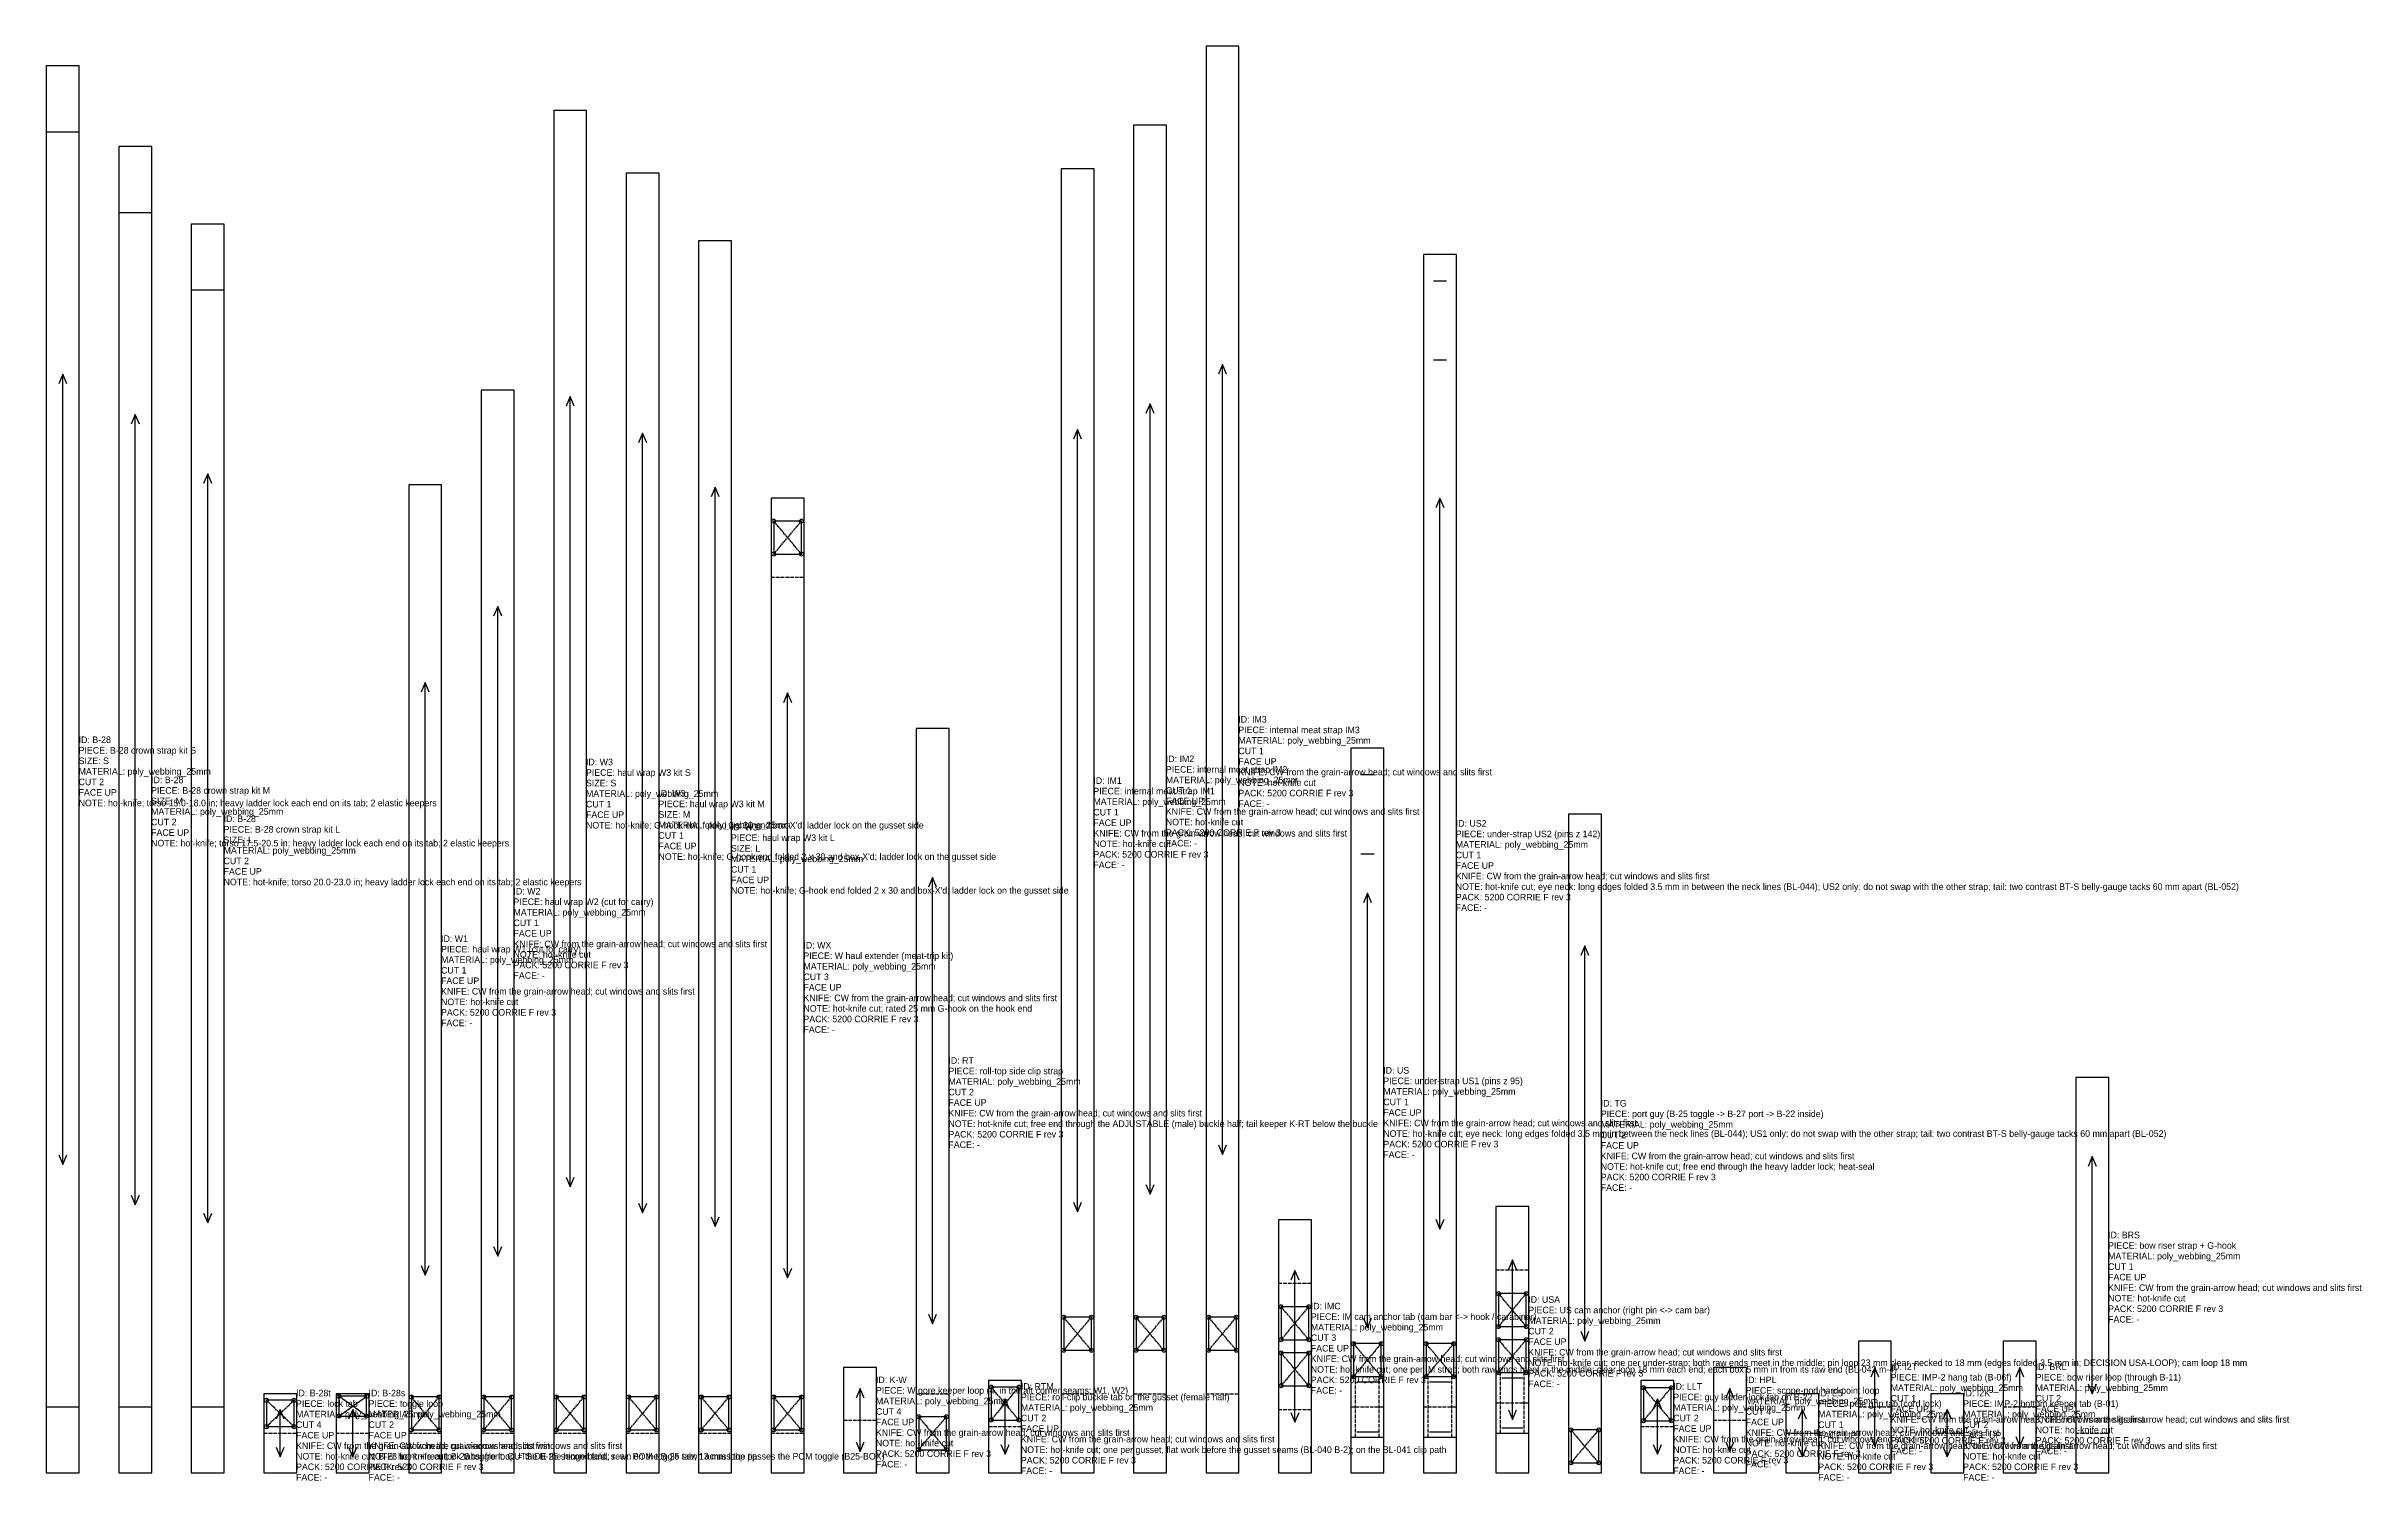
# Model space of a CAD drawing. Header units: millimetres. Extents: x 0 to 1757, y -6 to 1083.
import ezdxf

# ---------------------------------------------------------------- set-up
doc = ezdxf.new("R2010")
doc.units = ezdxf.units.MM
doc.linetypes.add('DASHDOT', pattern=[3.556, 2.54, -0.508, 0, -0.508])
doc.linetypes.add('DASHED', pattern=[1.524, 1.27, -0.254])
for name, color, linetype in [('CUT', 7, 'Continuous'), ('DRILL', 4, 'Continuous'), ('GRAIN', 5, 'Continuous'), ('INTERNAL', 6, 'Continuous'), ('SEW', 3, 'Continuous'), ('TEXT', 2, 'Continuous')]:
    doc.layers.add(name, color=color, linetype=linetype)

# ---------------------------------------------------------------- blocks, each defined once
blk = doc.blocks.new('B-28_S_0')
at = {"layer": 'CUT'}
blk.add_lwpolyline([(0, 0), (25, 0), (25, 1068.1), (0, 1068.1)], close=True, dxfattribs=at)
at = {"layer": 'GRAIN'}
for points in [[(15.6, 826.7), (12.5, 834), (9.4, 826.7)], [(12.5, 234), (12.5, 834)], [(9.4, 241.4), (12.5, 234), (15.6, 241.4)]]:
    blk.add_lwpolyline(points, dxfattribs=at)
at = {"layer": 'INTERNAL', "linetype": 'CONTINUOUS'}
for points in [[(0, 1018.1), (25, 1018.1)], [(0, 50), (25, 50)]]:
    blk.add_lwpolyline(points, dxfattribs=at)
at = {"layer": 'SEW', "linetype": 'DASHED'}
blk.add_lwpolyline([(0, 0), (25, 0), (25, 1068.1), (0, 1068.1)], close=True, dxfattribs=at)
at = {"layer": 'TEXT'}
for s, p in [('PIECE: B-28 crown strap kit S', (24.5, 546)), ('ID: B-28', (24.5, 554)), ('SIZE: S', (24.5, 538)), ('CUT 2', (24.5, 522)), ('MATERIAL: poly_webbing_25mm', (24.5, 530)), ('FACE UP', (24.5, 514)), ('NOTE: hot-knife; torso 15.0-18.0 in; heavy ladder lock each end on its tab; 2 elastic keepers', (24.5, 506))]:
    blk.add_text(s, height=5, dxfattribs=at).set_placement(p)
blk = doc.blocks.new('B-28_M_1')
at = {"layer": 'CUT'}
blk.add_lwpolyline([(0, 0), (25, 0), (25, 1006.9), (0, 1006.9)], close=True, dxfattribs=at)
at = {"layer": 'GRAIN'}
for points in [[(15.6, 796.1), (12.5, 803.5), (9.4, 796.1)], [(12.5, 203.4), (12.5, 803.5)], [(9.4, 210.8), (12.5, 203.4), (15.6, 210.8)]]:
    blk.add_lwpolyline(points, dxfattribs=at)
at = {"layer": 'INTERNAL', "linetype": 'CONTINUOUS'}
for points in [[(0, 956.9), (25, 956.9)], [(0, 50), (25, 50)]]:
    blk.add_lwpolyline(points, dxfattribs=at)
at = {"layer": 'SEW', "linetype": 'DASHED'}
blk.add_lwpolyline([(0, 0), (25, 0), (25, 1006.9), (0, 1006.9)], close=True, dxfattribs=at)
at = {"layer": 'TEXT'}
for s, p in [('ID: B-28', (24.5, 523.5)), ('SIZE: M', (24.5, 507.5)), ('PIECE: B-28 crown strap kit M', (24.5, 515.5)), ('CUT 2', (24.5, 491.5)), ('MATERIAL: poly_webbing_25mm', (24.5, 499.5)), ('FACE UP', (24.5, 483.5)), ('NOTE: hot-knife; torso 17.5-20.5 in; heavy ladder lock each end on its tab; 2 elastic keepers', (24.5, 475.5))]:
    blk.add_text(s, height=5, dxfattribs=at).set_placement(p)
blk = doc.blocks.new('B-28_L_2')
at = {"layer": 'CUT'}
blk.add_lwpolyline([(0, 0), (25, 0), (25, 948), (0, 948)], close=True, dxfattribs=at)
at = {"layer": 'GRAIN'}
for points in [[(15.6, 751), (12.5, 758.4), (9.4, 751)], [(12.5, 189.6), (12.5, 758.4)], [(9.4, 197), (12.5, 189.6), (15.6, 197)]]:
    blk.add_lwpolyline(points, dxfattribs=at)
at = {"layer": 'INTERNAL', "linetype": 'CONTINUOUS'}
for points in [[(0, 898), (25, 898)], [(0, 50), (25, 50)]]:
    blk.add_lwpolyline(points, dxfattribs=at)
at = {"layer": 'SEW', "linetype": 'DASHED'}
blk.add_lwpolyline([(0, 0), (25, 0), (25, 948), (0, 948)], close=True, dxfattribs=at)
at = {"layer": 'TEXT'}
for s, p in [('ID: B-28', (24.5, 494)), ('SIZE: L', (24.5, 478)), ('PIECE: B-28 crown strap kit L', (24.5, 486)), ('MATERIAL: poly_webbing_25mm', (24.5, 470)), ('CUT 2', (24.5, 462)), ('FACE UP', (24.5, 454)), ('NOTE: hot-knife; torso 20.0-23.0 in; heavy ladder lock each end on its tab; 2 elastic keepers', (24.5, 446))]:
    blk.add_text(s, height=5, dxfattribs=at).set_placement(p)
blk = doc.blocks.new('B-28t_3')
at = {"layer": 'CUT'}
blk.add_lwpolyline([(0, 0), (25, 0), (25, 60), (0, 60)], close=True, dxfattribs=at)
at = {"layer": 'DRILL'}
for centre in [(2, 55), (23, 55), (2, 35), (23, 35)]:
    blk.add_circle(centre, 1.5, dxfattribs=at)
for p in [(2, 55), (23, 55), (2, 35), (23, 35)]:
    blk.add_point(p, dxfattribs=at)
at = {"layer": 'GRAIN'}
for points in [[(15.6, 40.6), (12.5, 48), (9.4, 40.6)], [(12.5, 12), (12.5, 48)], [(9.4, 19.4), (12.5, 12), (15.6, 19.4)]]:
    blk.add_lwpolyline(points, dxfattribs=at)
at = {"layer": 'INTERNAL', "linetype": 'DASHDOT'}
blk.add_lwpolyline([(0, 30), (25, 30)], dxfattribs=at)
at = {"layer": 'SEW', "linetype": 'DASHED'}
for points in [[(0, 0), (25, 0), (25, 60), (0, 60)], [(2, 35), (23, 35), (23, 55), (2, 55)]]:
    blk.add_lwpolyline(points, close=True, dxfattribs=at)
for points in [[(2, 35), (23, 55)], [(23, 35), (2, 55)]]:
    blk.add_lwpolyline(points, dxfattribs=at)
at = {"layer": 'TEXT'}
for s, p in [('PIECE: lock tab', (24.5, 50)), ('ID: B-28t', (24.5, 58)), ('CUT 4', (24.5, 34)), ('MATERIAL: poly_webbing_25mm', (24.5, 42)), ('FACE UP', (24.5, 26)), ('KNIFE: CW from the grain-arrow head; cut windows and slits first', (24.5, 18)), ('NOTE: hot-knife cut; B-28 front + rear lock tabs; front: OUTSIDE the hinge band; rear: POM toggle sewn across the tip', (24.5, 10)), ('PACK: 5200 CORRIE F rev 3', (24.5, 2)), ('FACE: -', (24.5, -6))]:
    blk.add_text(s, height=5, dxfattribs=at).set_placement(p)
blk = doc.blocks.new('B-28s_4')
at = {"layer": 'CUT'}
blk.add_lwpolyline([(0, 0), (25, 0), (25, 60), (0, 60)], close=True, dxfattribs=at)
at = {"layer": 'DRILL'}
for centre in [(2, 58), (23, 58), (2, 43), (23, 43)]:
    blk.add_circle(centre, 1.5, dxfattribs=at)
for p in [(2, 58), (23, 58), (2, 43), (23, 43)]:
    blk.add_point(p, dxfattribs=at)
at = {"layer": 'GRAIN'}
for points in [[(15.6, 40.6), (12.5, 48), (9.4, 40.6)], [(12.5, 12), (12.5, 48)], [(9.4, 19.4), (12.5, 12), (15.6, 19.4)]]:
    blk.add_lwpolyline(points, dxfattribs=at)
at = {"layer": 'INTERNAL', "linetype": 'DASHDOT'}
blk.add_lwpolyline([(0, 30), (25, 30)], dxfattribs=at)
at = {"layer": 'SEW', "linetype": 'DASHED'}
for points in [[(0, 0), (25, 0), (25, 60), (0, 60)], [(2, 43), (23, 43), (23, 58), (2, 58)]]:
    blk.add_lwpolyline(points, close=True, dxfattribs=at)
for points in [[(2, 43), (23, 58)], [(23, 43), (2, 58)]]:
    blk.add_lwpolyline(points, dxfattribs=at)
at = {"layer": 'TEXT'}
for s, p in [('PIECE: toggle loop', (24.5, 50)), ('ID: B-28s', (24.5, 58)), ('CUT 2', (24.5, 34)), ('MATERIAL: poly_webbing_25mm', (24.5, 42)), ('FACE UP', (24.5, 26)), ('KNIFE: CW from the grain-arrow head; cut windows and slits first', (24.5, 18)), ('NOTE: hot-knife cut; B-28 toggle loop = the B-25 second fold, sewn on the B-25 tab; 13 mm loop passes the POM toggle (B25-BOX)', (24.5, 10)), ('PACK: 5200 CORRIE F rev 3', (24.5, 2)), ('FACE: -', (24.5, -6))]:
    blk.add_text(s, height=5, dxfattribs=at).set_placement(p)
blk = doc.blocks.new('W1_5')
at = {"layer": 'CUT'}
blk.add_lwpolyline([(0, 0), (25, 0), (25, 750), (0, 750)], close=True, dxfattribs=at)
at = {"layer": 'DRILL'}
for centre in [(2, 57.5), (23, 57.5), (2, 32.5), (23, 32.5)]:
    blk.add_circle(centre, 1.5, dxfattribs=at)
for p in [(2, 57.5), (23, 57.5), (2, 32.5), (23, 32.5)]:
    blk.add_point(p, dxfattribs=at)
at = {"layer": 'GRAIN'}
for points in [[(15.6, 592.6), (12.5, 600), (9.4, 592.6)], [(12.5, 150), (12.5, 600)], [(9.4, 157.4), (12.5, 150), (15.6, 157.4)]]:
    blk.add_lwpolyline(points, dxfattribs=at)
at = {"layer": 'INTERNAL', "linetype": 'DASHDOT'}
blk.add_lwpolyline([(0, 30), (25, 30)], dxfattribs=at)
at = {"layer": 'SEW', "linetype": 'DASHED'}
for points in [[(0, 0), (25, 0), (25, 750), (0, 750)], [(2, 32.5), (23, 32.5), (23, 57.5), (2, 57.5)]]:
    blk.add_lwpolyline(points, close=True, dxfattribs=at)
for points in [[(2, 32.5), (23, 57.5)], [(23, 32.5), (2, 57.5)]]:
    blk.add_lwpolyline(points, dxfattribs=at)
at = {"layer": 'TEXT'}
for s, p in [('ID: W1', (24.5, 403)), ('PIECE: haul wrap W1 (cut for carry)', (24.5, 395)), ('MATERIAL: poly_webbing_25mm', (24.5, 387)), ('CUT 1', (24.5, 379)), ('FACE UP', (24.5, 371)), ('KNIFE: CW from the grain-arrow head; cut windows and slits first', (24.5, 363)), ('NOTE: hot-knife cut', (24.5, 355)), ('PACK: 5200 CORRIE F rev 3', (24.5, 347)), ('FACE: -', (24.5, 339))]:
    blk.add_text(s, height=5, dxfattribs=at).set_placement(p)
blk = doc.blocks.new('W2_6')
at = {"layer": 'CUT'}
blk.add_lwpolyline([(0, 0), (25, 0), (25, 822), (0, 822)], close=True, dxfattribs=at)
at = {"layer": 'DRILL'}
for centre in [(2, 57.5), (23, 57.5), (2, 32.5), (23, 32.5)]:
    blk.add_circle(centre, 1.5, dxfattribs=at)
for p in [(2, 57.5), (23, 57.5), (2, 32.5), (23, 32.5)]:
    blk.add_point(p, dxfattribs=at)
at = {"layer": 'GRAIN'}
for points in [[(15.6, 650.2), (12.5, 657.6), (9.4, 650.2)], [(12.5, 164.4), (12.5, 657.6)], [(9.4, 171.8), (12.5, 164.4), (15.6, 171.8)]]:
    blk.add_lwpolyline(points, dxfattribs=at)
at = {"layer": 'INTERNAL', "linetype": 'DASHDOT'}
blk.add_lwpolyline([(0, 30), (25, 30)], dxfattribs=at)
at = {"layer": 'SEW', "linetype": 'DASHED'}
for points in [[(0, 0), (25, 0), (25, 822), (0, 822)], [(2, 32.5), (23, 32.5), (23, 57.5), (2, 57.5)]]:
    blk.add_lwpolyline(points, close=True, dxfattribs=at)
for points in [[(2, 32.5), (23, 57.5)], [(23, 32.5), (2, 57.5)]]:
    blk.add_lwpolyline(points, dxfattribs=at)
at = {"layer": 'TEXT'}
for s, p in [('ID: W2', (24.5, 439)), ('PIECE: haul wrap W2 (cut for carry)', (24.5, 431)), ('MATERIAL: poly_webbing_25mm', (24.5, 423)), ('CUT 1', (24.5, 415)), ('FACE UP', (24.5, 407)), ('KNIFE: CW from the grain-arrow head; cut windows and slits first', (24.5, 399)), ('NOTE: hot-knife cut', (24.5, 391)), ('PACK: 5200 CORRIE F rev 3', (24.5, 383)), ('FACE: -', (24.5, 375))]:
    blk.add_text(s, height=5, dxfattribs=at).set_placement(p)
blk = doc.blocks.new('W3_S_7')
at = {"layer": 'CUT'}
blk.add_lwpolyline([(0, 0), (25, 0), (25, 1034.2), (0, 1034.2)], close=True, dxfattribs=at)
at = {"layer": 'DRILL'}
for centre in [(2, 57.5), (23, 57.5), (2, 32.5), (23, 32.5)]:
    blk.add_circle(centre, 1.5, dxfattribs=at)
for p in [(2, 57.5), (23, 57.5), (2, 32.5), (23, 32.5)]:
    blk.add_point(p, dxfattribs=at)
at = {"layer": 'GRAIN'}
for points in [[(15.6, 809.7), (12.5, 817.1), (9.4, 809.7)], [(12.5, 217.1), (12.5, 817.1)], [(9.4, 224.5), (12.5, 217.1), (15.6, 224.5)]]:
    blk.add_lwpolyline(points, dxfattribs=at)
at = {"layer": 'INTERNAL', "linetype": 'DASHDOT'}
blk.add_lwpolyline([(0, 30), (25, 30)], dxfattribs=at)
at = {"layer": 'SEW', "linetype": 'DASHED'}
for points in [[(0, 0), (25, 0), (25, 1034.2), (0, 1034.2)], [(2, 32.5), (23, 32.5), (23, 57.5), (2, 57.5)]]:
    blk.add_lwpolyline(points, close=True, dxfattribs=at)
for points in [[(2, 32.5), (23, 57.5)], [(23, 32.5), (2, 57.5)]]:
    blk.add_lwpolyline(points, dxfattribs=at)
at = {"layer": 'TEXT'}
for s, p in [('PIECE: haul wrap W3 kit S', (24.5, 529.1)), ('ID: W3', (24.5, 537.1)), ('SIZE: S', (24.5, 521.1)), ('CUT 1', (24.5, 505.1)), ('MATERIAL: poly_webbing_25mm', (24.5, 513.1)), ('FACE UP', (24.5, 497.1)), ("NOTE: hot-knife; G-hook end folded 2 x 30 and box-X'd; ladder lock on the gusset side", (24.5, 489.1))]:
    blk.add_text(s, height=5, dxfattribs=at).set_placement(p)
blk = doc.blocks.new('W3_M_8')
at = {"layer": 'CUT'}
blk.add_lwpolyline([(0, 0), (25, 0), (25, 986.6), (0, 986.6)], close=True, dxfattribs=at)
at = {"layer": 'DRILL'}
for centre in [(2, 57.5), (23, 57.5), (2, 32.5), (23, 32.5)]:
    blk.add_circle(centre, 1.5, dxfattribs=at)
for p in [(2, 57.5), (23, 57.5), (2, 32.5), (23, 32.5)]:
    blk.add_point(p, dxfattribs=at)
at = {"layer": 'GRAIN'}
for points in [[(15.6, 781.9), (12.5, 789.3), (9.4, 781.9)], [(12.5, 197.3), (12.5, 789.3)], [(9.4, 204.7), (12.5, 197.3), (15.6, 204.7)]]:
    blk.add_lwpolyline(points, dxfattribs=at)
at = {"layer": 'INTERNAL', "linetype": 'DASHDOT'}
blk.add_lwpolyline([(0, 30), (25, 30)], dxfattribs=at)
at = {"layer": 'SEW', "linetype": 'DASHED'}
for points in [[(0, 0), (25, 0), (25, 986.6), (0, 986.6)], [(2, 32.5), (23, 32.5), (23, 57.5), (2, 57.5)]]:
    blk.add_lwpolyline(points, close=True, dxfattribs=at)
for points in [[(2, 32.5), (23, 57.5)], [(23, 32.5), (2, 57.5)]]:
    blk.add_lwpolyline(points, dxfattribs=at)
at = {"layer": 'TEXT'}
for s, p in [('PIECE: haul wrap W3 kit M', (24.5, 505.3)), ('ID: W3', (24.5, 513.3)), ('SIZE: M', (24.5, 497.3)), ('MATERIAL: poly_webbing_25mm', (24.5, 489.3)), ('CUT 1', (24.5, 481.3)), ('FACE UP', (24.5, 473.3)), ("NOTE: hot-knife; G-hook end folded 2 x 30 and box-X'd; ladder lock on the gusset side", (24.5, 465.3))]:
    blk.add_text(s, height=5, dxfattribs=at).set_placement(p)
blk = doc.blocks.new('W3_L_9')
at = {"layer": 'CUT'}
blk.add_lwpolyline([(0, 0), (25, 0), (25, 935.2), (0, 935.2)], close=True, dxfattribs=at)
at = {"layer": 'DRILL'}
for centre in [(2, 57.5), (23, 57.5), (2, 32.5), (23, 32.5)]:
    blk.add_circle(centre, 1.5, dxfattribs=at)
for p in [(2, 57.5), (23, 57.5), (2, 32.5), (23, 32.5)]:
    blk.add_point(p, dxfattribs=at)
at = {"layer": 'GRAIN'}
for points in [[(15.6, 740.8), (12.5, 748.2), (9.4, 740.8)], [(12.5, 187), (12.5, 748.2)], [(9.4, 194.4), (12.5, 187), (15.6, 194.4)]]:
    blk.add_lwpolyline(points, dxfattribs=at)
at = {"layer": 'INTERNAL', "linetype": 'DASHDOT'}
blk.add_lwpolyline([(0, 30), (25, 30)], dxfattribs=at)
at = {"layer": 'SEW', "linetype": 'DASHED'}
for points in [[(0, 0), (25, 0), (25, 935.2), (0, 935.2)], [(2, 32.5), (23, 32.5), (23, 57.5), (2, 57.5)]]:
    blk.add_lwpolyline(points, close=True, dxfattribs=at)
for points in [[(2, 32.5), (23, 57.5)], [(23, 32.5), (2, 57.5)]]:
    blk.add_lwpolyline(points, dxfattribs=at)
at = {"layer": 'TEXT'}
for s, p in [('ID: W3', (24.5, 487.6)), ('SIZE: L', (24.5, 471.6)), ('PIECE: haul wrap W3 kit L', (24.5, 479.6)), ('CUT 1', (24.5, 455.6)), ('MATERIAL: poly_webbing_25mm', (24.5, 463.6)), ('FACE UP', (24.5, 447.6)), ("NOTE: hot-knife; G-hook end folded 2 x 30 and box-X'd; ladder lock on the gusset side", (24.5, 439.6))]:
    blk.add_text(s, height=5, dxfattribs=at).set_placement(p)
blk = doc.blocks.new('WX_10')
at = {"layer": 'CUT'}
blk.add_lwpolyline([(0, 0), (25, 0), (25, 740), (0, 740)], close=True, dxfattribs=at)
at = {"layer": 'DRILL'}
for centre in [(2, 722.5), (23, 722.5), (2, 697.5), (23, 697.5), (2, 57.5), (23, 57.5), (2, 32.5), (23, 32.5)]:
    blk.add_circle(centre, 1.5, dxfattribs=at)
for p in [(2, 722.5), (23, 722.5), (2, 697.5), (23, 697.5), (2, 57.5), (23, 57.5), (2, 32.5), (23, 32.5)]:
    blk.add_point(p, dxfattribs=at)
at = {"layer": 'GRAIN'}
for points in [[(15.6, 584.6), (12.5, 592), (9.4, 584.6)], [(12.5, 148), (12.5, 592)], [(9.4, 155.4), (12.5, 148), (15.6, 155.4)]]:
    blk.add_lwpolyline(points, dxfattribs=at)
at = {"layer": 'INTERNAL', "linetype": 'DASHDOT'}
for points in [[(0, 680), (25, 680)], [(0, 30), (25, 30)]]:
    blk.add_lwpolyline(points, dxfattribs=at)
at = {"layer": 'SEW', "linetype": 'DASHED'}
for points in [[(0, 0), (25, 0), (25, 740), (0, 740)], [(2, 697.5), (23, 697.5), (23, 722.5), (2, 722.5)], [(2, 32.5), (23, 32.5), (23, 57.5), (2, 57.5)]]:
    blk.add_lwpolyline(points, close=True, dxfattribs=at)
for points in [[(2, 697.5), (23, 722.5)], [(23, 697.5), (2, 722.5)], [(2, 32.5), (23, 57.5)], [(23, 32.5), (2, 57.5)]]:
    blk.add_lwpolyline(points, dxfattribs=at)
at = {"layer": 'TEXT'}
for s, p in [('PIECE: W haul extender (meat-trip kit)', (24.5, 390)), ('MATERIAL: poly_webbing_25mm', (24.5, 382)), ('ID: WX', (24.5, 398)), ('CUT 3', (24.5, 374)), ('FACE UP', (24.5, 366)), ('KNIFE: CW from the grain-arrow head; cut windows and slits first', (24.5, 358)), ('NOTE: hot-knife cut; rated 25 mm G-hook on the hook end', (24.5, 350)), ('PACK: 5200 CORRIE F rev 3', (24.5, 342)), ('FACE: -', (24.5, 334))]:
    blk.add_text(s, height=5, dxfattribs=at).set_placement(p)
blk = doc.blocks.new('K-W_11')
at = {"layer": 'CUT'}
blk.add_lwpolyline([(0, 0), (25, 0), (25, 80), (0, 80)], close=True, dxfattribs=at)
at = {"layer": 'GRAIN'}
for points in [[(15.6, 56.6), (12.5, 64), (9.4, 56.6)], [(12.5, 16), (12.5, 64)], [(9.4, 23.4), (12.5, 16), (15.6, 23.4)]]:
    blk.add_lwpolyline(points, dxfattribs=at)
at = {"layer": 'INTERNAL', "linetype": 'DASHDOT'}
blk.add_lwpolyline([(0, 40), (25, 40)], dxfattribs=at)
at = {"layer": 'SEW', "linetype": 'DASHED'}
blk.add_lwpolyline([(0, 0), (25, 0), (25, 80), (0, 80)], close=True, dxfattribs=at)
at = {"layer": 'TEXT'}
for s, p in [('ID: K-W', (24.5, 68)), ('PIECE: W gore keeper loop (4, in the aft corner seams: W1, W2)', (24.5, 60)), ('MATERIAL: poly_webbing_25mm', (24.5, 52)), ('CUT 4', (24.5, 44)), ('FACE UP', (24.5, 36)), ('KNIFE: CW from the grain-arrow head; cut windows and slits first', (24.5, 28)), ('NOTE: hot-knife cut', (24.5, 20)), ('PACK: 5200 CORRIE F rev 3', (24.5, 12)), ('FACE: -', (24.5, 4))]:
    blk.add_text(s, height=5, dxfattribs=at).set_placement(p)
blk = doc.blocks.new('RT_12')
at = {"layer": 'CUT'}
blk.add_lwpolyline([(0, 0), (25, 0), (25, 565), (0, 565)], close=True, dxfattribs=at)
at = {"layer": 'DRILL'}
for centre in [(2, 42.5), (23, 42.5), (2, 17.5), (23, 17.5)]:
    blk.add_circle(centre, 1.5, dxfattribs=at)
for p in [(2, 42.5), (23, 42.5), (2, 17.5), (23, 17.5)]:
    blk.add_point(p, dxfattribs=at)
at = {"layer": 'GRAIN'}
for points in [[(15.6, 444.6), (12.5, 452), (9.4, 444.6)], [(12.5, 113), (12.5, 452)], [(9.4, 120.4), (12.5, 113), (15.6, 120.4)]]:
    blk.add_lwpolyline(points, dxfattribs=at)
at = {"layer": 'INTERNAL', "linetype": 'DASHDOT'}
blk.add_lwpolyline([(0, 60), (25, 60)], dxfattribs=at)
at = {"layer": 'SEW', "linetype": 'DASHED'}
for points in [[(0, 0), (25, 0), (25, 565), (0, 565)], [(2, 17.5), (23, 17.5), (23, 42.5), (2, 42.5)]]:
    blk.add_lwpolyline(points, close=True, dxfattribs=at)
for points in [[(2, 17.5), (23, 42.5)], [(23, 17.5), (2, 42.5)]]:
    blk.add_lwpolyline(points, dxfattribs=at)
at = {"layer": 'TEXT'}
for s, p in [('PIECE: roll-top side clip strap', (24.5, 302.5)), ('MATERIAL: poly_webbing_25mm', (24.5, 294.5)), ('ID: RT', (24.5, 310.5)), ('CUT 2', (24.5, 286.5)), ('FACE UP', (24.5, 278.5)), ('KNIFE: CW from the grain-arrow head; cut windows and slits first', (24.5, 270.5)), ('NOTE: hot-knife cut; free end through the ADJUSTABLE (male) buckle half; tail keeper K-RT below the buckle', (24.5, 262.5)), ('PACK: 5200 CORRIE F rev 3', (24.5, 254.5)), ('FACE: -', (24.5, 246.5))]:
    blk.add_text(s, height=5, dxfattribs=at).set_placement(p)
blk = doc.blocks.new('RTM_13')
at = {"layer": 'CUT'}
blk.add_lwpolyline([(0, 0), (25, 0), (25, 70), (0, 70)], close=True, dxfattribs=at)
at = {"layer": 'DRILL'}
for centre in [(2, 65), (23, 65), (2, 40), (23, 40)]:
    blk.add_circle(centre, 1.5, dxfattribs=at)
for p in [(2, 65), (23, 65), (2, 40), (23, 40)]:
    blk.add_point(p, dxfattribs=at)
at = {"layer": 'GRAIN'}
for points in [[(15.6, 48.6), (12.5, 56), (9.4, 48.6)], [(12.5, 14), (12.5, 56)], [(9.4, 21.4), (12.5, 14), (15.6, 21.4)]]:
    blk.add_lwpolyline(points, dxfattribs=at)
at = {"layer": 'INTERNAL', "linetype": 'DASHDOT'}
blk.add_lwpolyline([(0, 35), (25, 35)], dxfattribs=at)
at = {"layer": 'SEW', "linetype": 'DASHED'}
for points in [[(0, 0), (25, 0), (25, 70), (0, 70)], [(2, 40), (23, 40), (23, 65), (2, 65)]]:
    blk.add_lwpolyline(points, close=True, dxfattribs=at)
for points in [[(2, 40), (23, 65)], [(23, 40), (2, 65)]]:
    blk.add_lwpolyline(points, dxfattribs=at)
at = {"layer": 'TEXT'}
for s, p in [('PIECE: roll-clip buckle tab on the gusset (female half)', (24.5, 55)), ('ID: RTM', (24.5, 63)), ('CUT 2', (24.5, 39)), ('MATERIAL: poly_webbing_25mm', (24.5, 47)), ('FACE UP', (24.5, 31)), ('KNIFE: CW from the grain-arrow head; cut windows and slits first', (24.5, 23)), ('NOTE: hot-knife cut; one per gusset, flat work before the gusset seams (BL-040 B-2); on the BL-041 clip path', (24.5, 15)), ('PACK: 5200 CORRIE F rev 3', (24.5, 7)), ('FACE: -', (24.5, -1))]:
    blk.add_text(s, height=5, dxfattribs=at).set_placement(p)
blk = doc.blocks.new('IM1_14')
at = {"layer": 'CUT'}
blk.add_lwpolyline([(0, 0), (25, 0), (25, 990), (0, 990)], close=True, dxfattribs=at)
at = {"layer": 'DRILL'}
for centre in [(2, 118), (23, 118), (2, 93), (23, 93)]:
    blk.add_circle(centre, 1.5, dxfattribs=at)
for p in [(2, 118), (23, 118), (2, 93), (23, 93)]:
    blk.add_point(p, dxfattribs=at)
at = {"layer": 'GRAIN'}
for points in [[(15.6, 784.6), (12.5, 792), (9.4, 784.6)], [(12.5, 198), (12.5, 792)], [(9.4, 205.4), (12.5, 198), (15.6, 205.4)]]:
    blk.add_lwpolyline(points, dxfattribs=at)
at = {"layer": 'INTERNAL', "linetype": 'DASHDOT'}
blk.add_lwpolyline([(0, 60), (25, 60)], dxfattribs=at)
at = {"layer": 'SEW', "linetype": 'DASHED'}
for points in [[(0, 0), (25, 0), (25, 990), (0, 990)], [(2, 93), (23, 93), (23, 118), (2, 118)]]:
    blk.add_lwpolyline(points, close=True, dxfattribs=at)
for points in [[(2, 93), (23, 118)], [(23, 93), (2, 118)]]:
    blk.add_lwpolyline(points, dxfattribs=at)
at = {"layer": 'TEXT'}
for s, p in [('ID: IM1', (24.5, 523)), ('PIECE: internal meat strap IM1', (24.5, 515)), ('MATERIAL: poly_webbing_25mm', (24.5, 507)), ('CUT 1', (24.5, 499)), ('FACE UP', (24.5, 491)), ('KNIFE: CW from the grain-arrow head; cut windows and slits first', (24.5, 483)), ('NOTE: hot-knife cut', (24.5, 475)), ('PACK: 5200 CORRIE F rev 3', (24.5, 467)), ('FACE: -', (24.5, 459))]:
    blk.add_text(s, height=5, dxfattribs=at).set_placement(p)
blk = doc.blocks.new('IM2_15')
at = {"layer": 'CUT'}
blk.add_lwpolyline([(0, 0), (25, 0), (25, 1023), (0, 1023)], close=True, dxfattribs=at)
at = {"layer": 'DRILL'}
for centre in [(2, 118), (23, 118), (2, 93), (23, 93)]:
    blk.add_circle(centre, 1.5, dxfattribs=at)
for p in [(2, 118), (23, 118), (2, 93), (23, 93)]:
    blk.add_point(p, dxfattribs=at)
at = {"layer": 'GRAIN'}
for points in [[(15.6, 804.1), (12.5, 811.5), (9.4, 804.1)], [(12.5, 211.5), (12.5, 811.5)], [(9.4, 218.9), (12.5, 211.5), (15.6, 218.9)]]:
    blk.add_lwpolyline(points, dxfattribs=at)
at = {"layer": 'INTERNAL', "linetype": 'DASHDOT'}
blk.add_lwpolyline([(0, 60), (25, 60)], dxfattribs=at)
at = {"layer": 'SEW', "linetype": 'DASHED'}
for points in [[(0, 0), (25, 0), (25, 1023), (0, 1023)], [(2, 93), (23, 93), (23, 118), (2, 118)]]:
    blk.add_lwpolyline(points, close=True, dxfattribs=at)
for points in [[(2, 93), (23, 118)], [(23, 93), (2, 118)]]:
    blk.add_lwpolyline(points, dxfattribs=at)
at = {"layer": 'TEXT'}
for s, p in [('PIECE: internal meat strap IM2', (24.5, 531.5)), ('MATERIAL: poly_webbing_25mm', (24.5, 523.5)), ('ID: IM2', (24.5, 539.5)), ('CUT 1', (24.5, 515.5)), ('FACE UP', (24.5, 507.5)), ('KNIFE: CW from the grain-arrow head; cut windows and slits first', (24.5, 499.5)), ('NOTE: hot-knife cut', (24.5, 491.5)), ('PACK: 5200 CORRIE F rev 3', (24.5, 483.5)), ('FACE: -', (24.5, 475.5))]:
    blk.add_text(s, height=5, dxfattribs=at).set_placement(p)
blk = doc.blocks.new('IM3_16')
at = {"layer": 'CUT'}
blk.add_lwpolyline([(0, 0), (25, 0), (25, 1083), (0, 1083)], close=True, dxfattribs=at)
at = {"layer": 'DRILL'}
for centre in [(2, 118), (23, 118), (2, 93), (23, 93)]:
    blk.add_circle(centre, 1.5, dxfattribs=at)
for p in [(2, 118), (23, 118), (2, 93), (23, 93)]:
    blk.add_point(p, dxfattribs=at)
at = {"layer": 'GRAIN'}
for points in [[(15.6, 834.1), (12.5, 841.5), (9.4, 834.1)], [(12.5, 241.5), (12.5, 841.5)], [(9.4, 248.9), (12.5, 241.5), (15.6, 248.9)]]:
    blk.add_lwpolyline(points, dxfattribs=at)
at = {"layer": 'INTERNAL', "linetype": 'DASHDOT'}
blk.add_lwpolyline([(0, 60), (25, 60)], dxfattribs=at)
at = {"layer": 'SEW', "linetype": 'DASHED'}
for points in [[(0, 0), (25, 0), (25, 1083), (0, 1083)], [(2, 93), (23, 93), (23, 118), (2, 118)]]:
    blk.add_lwpolyline(points, close=True, dxfattribs=at)
for points in [[(2, 93), (23, 118)], [(23, 93), (2, 118)]]:
    blk.add_lwpolyline(points, dxfattribs=at)
at = {"layer": 'TEXT'}
for s, p in [('PIECE: internal meat strap IM3', (24.5, 561.5)), ('ID: IM3', (24.5, 569.5)), ('CUT 1', (24.5, 545.5)), ('MATERIAL: poly_webbing_25mm', (24.5, 553.5)), ('FACE UP', (24.5, 537.5)), ('KNIFE: CW from the grain-arrow head; cut windows and slits first', (24.5, 529.5)), ('NOTE: hot-knife cut', (24.5, 521.5)), ('PACK: 5200 CORRIE F rev 3', (24.5, 513.5)), ('FACE: -', (24.5, 505.5))]:
    blk.add_text(s, height=5, dxfattribs=at).set_placement(p)
blk = doc.blocks.new('IMC_17')
at = {"layer": 'CUT'}
blk.add_lwpolyline([(0, 0), (25, 0), (25, 192), (0, 192)], close=True, dxfattribs=at)
at = {"layer": 'DRILL'}
for centre in [(2, 126), (23, 126), (2, 101), (2, 91), (23, 101), (23, 91), (2, 66), (23, 66)]:
    blk.add_circle(centre, 1.5, dxfattribs=at)
for p in [(2, 126), (23, 126), (2, 101), (2, 91), (23, 101), (23, 91), (2, 66), (23, 66)]:
    blk.add_point(p, dxfattribs=at)
at = {"layer": 'GRAIN'}
for points in [[(15.6, 146.2), (12.5, 153.6), (9.4, 146.2)], [(12.5, 38.4), (12.5, 153.6)], [(9.4, 45.8), (12.5, 38.4), (15.6, 45.8)]]:
    blk.add_lwpolyline(points, dxfattribs=at)
at = {"layer": 'INTERNAL', "linetype": 'DASHDOT'}
for points in [[(0, 144), (25, 144)], [(0, 48), (25, 48)]]:
    blk.add_lwpolyline(points, dxfattribs=at)
at = {"layer": 'SEW', "linetype": 'DASHED'}
for points in [[(0, 0), (25, 0), (25, 192), (0, 192)], [(2, 101), (23, 101), (23, 126), (2, 126)], [(2, 66), (23, 66), (23, 91), (2, 91)]]:
    blk.add_lwpolyline(points, close=True, dxfattribs=at)
for points in [[(2, 101), (23, 126)], [(23, 101), (2, 126)], [(2, 66), (23, 91)], [(23, 66), (2, 91)]]:
    blk.add_lwpolyline(points, dxfattribs=at)
at = {"layer": 'TEXT'}
for s, p in [('ID: IMC', (24.5, 124)), ('PIECE: IM cam anchor tab (cam bar <-> hook / carabiner)', (24.5, 116)), ('MATERIAL: poly_webbing_25mm', (24.5, 108)), ('CUT 3', (24.5, 100)), ('FACE UP', (24.5, 92)), ('KNIFE: CW from the grain-arrow head; cut windows and slits first', (24.5, 84)), ('NOTE: hot-knife cut; one per IM strap; both raw ends meet in the middle; clear loop 18 mm each end; each box 5 mm in from its raw end (BL-043 m-4)', (24.5, 76)), ('PACK: 5200 CORRIE F rev 3', (24.5, 68)), ('FACE: -', (24.5, 60))]:
    blk.add_text(s, height=5, dxfattribs=at).set_placement(p)
blk = doc.blocks.new('US_18')
at = {"layer": 'CUT'}
blk.add_lwpolyline([(0, 0), (25, 0), (25, 550), (0, 550)], close=True, dxfattribs=at)
at = {"layer": 'DRILL'}
for centre in [(2, 98), (23, 98), (2, 73), (23, 73)]:
    blk.add_circle(centre, 1.5, dxfattribs=at)
for p in [(2, 98), (23, 98), (2, 73), (23, 73)]:
    blk.add_point(p, dxfattribs=at)
at = {"layer": 'GRAIN'}
for points in [[(15.6, 432.6), (12.5, 440), (9.4, 432.6)], [(12.5, 110), (12.5, 440)], [(9.4, 117.4), (12.5, 110), (15.6, 117.4)]]:
    blk.add_lwpolyline(points, dxfattribs=at)
at = {"layer": 'INTERNAL', "linetype": 'CONTINUOUS'}
for points in [[(0, 73), (25, 73)], [(0, 27), (25, 27)]]:
    blk.add_lwpolyline(points, dxfattribs=at)
at = {"layer": 'INTERNAL', "linetype": 'DASHDOT'}
for points in [[(3.5, 27), (3.5, 73)], [(21.5, 27), (21.5, 73)], [(0, 50), (25, 50)]]:
    blk.add_lwpolyline(points, dxfattribs=at)
at = {"layer": 'SEW', "linetype": 'DASHED'}
for points in [[(0, 0), (25, 0), (25, 550), (0, 550)], [(2, 73), (23, 73), (23, 98), (2, 98)]]:
    blk.add_lwpolyline(points, close=True, dxfattribs=at)
for points in [[(7.5, 530), (17.5, 530)], [(7.5, 470), (17.5, 470)], [(2, 73), (23, 98)], [(23, 73), (2, 98)], [(4.5, 69), (20.5, 69)], [(4.5, 31), (20.5, 31)]]:
    blk.add_lwpolyline(points, dxfattribs=at)
at = {"layer": 'TEXT'}
for s, p in [('PIECE: under-strap US1 (pins z 95)', (24.5, 295)), ('ID: US', (24.5, 303)), ('CUT 1', (24.5, 279)), ('MATERIAL: poly_webbing_25mm', (24.5, 287)), ('FACE UP', (24.5, 271)), ('KNIFE: CW from the grain-arrow head; cut windows and slits first', (24.5, 263)), ('NOTE: hot-knife cut; eye neck: long edges folded 3.5 mm in between the neck lines (BL-044); US1 only: do not swap with the other strap; tail: two contrast BT-S belly-gauge tacks 60 mm apart (BL-052)', (24.5, 255)), ('PACK: 5200 CORRIE F rev 3', (24.5, 247)), ('FACE: -', (24.5, 239))]:
    blk.add_text(s, height=5, dxfattribs=at).set_placement(p)
blk = doc.blocks.new('US2_19')
at = {"layer": 'CUT'}
blk.add_lwpolyline([(0, 0), (25, 0), (25, 925), (0, 925)], close=True, dxfattribs=at)
at = {"layer": 'DRILL'}
for centre in [(2, 98), (23, 98), (2, 73), (23, 73)]:
    blk.add_circle(centre, 1.5, dxfattribs=at)
for p in [(2, 98), (23, 98), (2, 73), (23, 73)]:
    blk.add_point(p, dxfattribs=at)
at = {"layer": 'GRAIN'}
for points in [[(15.6, 732.6), (12.5, 740), (9.4, 732.6)], [(12.5, 185), (12.5, 740)], [(9.4, 192.4), (12.5, 185), (15.6, 192.4)]]:
    blk.add_lwpolyline(points, dxfattribs=at)
at = {"layer": 'INTERNAL', "linetype": 'CONTINUOUS'}
for points in [[(0, 73), (25, 73)], [(0, 27), (25, 27)]]:
    blk.add_lwpolyline(points, dxfattribs=at)
at = {"layer": 'INTERNAL', "linetype": 'DASHDOT'}
for points in [[(3.5, 27), (3.5, 73)], [(21.5, 27), (21.5, 73)], [(0, 50), (25, 50)]]:
    blk.add_lwpolyline(points, dxfattribs=at)
at = {"layer": 'SEW', "linetype": 'DASHED'}
for points in [[(0, 0), (25, 0), (25, 925), (0, 925)], [(2, 73), (23, 73), (23, 98), (2, 98)]]:
    blk.add_lwpolyline(points, close=True, dxfattribs=at)
for points in [[(7.5, 905), (17.5, 905)], [(7.5, 845), (17.5, 845)], [(2, 73), (23, 98)], [(23, 73), (2, 98)], [(4.5, 69), (20.5, 69)], [(4.5, 31), (20.5, 31)]]:
    blk.add_lwpolyline(points, dxfattribs=at)
at = {"layer": 'TEXT'}
for s, p in [('ID: US2', (24.5, 490.5)), ('PIECE: under-strap US2 (pins z 142)', (24.5, 482.5)), ('MATERIAL: poly_webbing_25mm', (24.5, 474.5)), ('CUT 1', (24.5, 466.5)), ('FACE UP', (24.5, 458.5)), ('KNIFE: CW from the grain-arrow head; cut windows and slits first', (24.5, 450.5)), ('NOTE: hot-knife cut; eye neck: long edges folded 3.5 mm in between the neck lines (BL-044); US2 only: do not swap with the other strap; tail: two contrast BT-S belly-gauge tacks 60 mm apart (BL-052)', (24.5, 442.5)), ('PACK: 5200 CORRIE F rev 3', (24.5, 434.5)), ('FACE: -', (24.5, 426.5))]:
    blk.add_text(s, height=5, dxfattribs=at).set_placement(p)
blk = doc.blocks.new('USA_20')
at = {"layer": 'CUT'}
blk.add_lwpolyline([(0, 0), (25, 0), (25, 202), (0, 202)], close=True, dxfattribs=at)
at = {"layer": 'DRILL'}
for centre in [(2, 136), (23, 136), (2, 111), (23, 111), (2, 101), (23, 101), (2, 76), (23, 76)]:
    blk.add_circle(centre, 1.5, dxfattribs=at)
for p in [(2, 136), (23, 136), (2, 111), (23, 111), (2, 101), (23, 101), (2, 76), (23, 76)]:
    blk.add_point(p, dxfattribs=at)
at = {"layer": 'GRAIN'}
for points in [[(15.6, 154.2), (12.5, 161.6), (9.4, 154.2)], [(12.5, 40.4), (12.5, 161.6)], [(9.4, 47.8), (12.5, 40.4), (15.6, 47.8)]]:
    blk.add_lwpolyline(points, dxfattribs=at)
at = {"layer": 'INTERNAL', "linetype": 'DASHDOT'}
for points in [[(0, 154), (25, 154)], [(3.5, 30), (3.5, 76)], [(21.5, 30), (21.5, 76)], [(0, 53), (25, 53)]]:
    blk.add_lwpolyline(points, dxfattribs=at)
at = {"layer": 'INTERNAL', "linetype": 'CONTINUOUS'}
for points in [[(0, 76), (25, 76)], [(0, 30), (25, 30)]]:
    blk.add_lwpolyline(points, dxfattribs=at)
at = {"layer": 'SEW', "linetype": 'DASHED'}
for points in [[(0, 0), (25, 0), (25, 202), (0, 202)], [(2, 111), (23, 111), (23, 136), (2, 136)], [(2, 76), (23, 76), (23, 101), (2, 101)]]:
    blk.add_lwpolyline(points, close=True, dxfattribs=at)
for points in [[(2, 111), (23, 136)], [(23, 111), (2, 136)], [(2, 76), (23, 101)], [(23, 76), (2, 101)], [(4.5, 72), (20.5, 72)], [(4.5, 34), (20.5, 34)]]:
    blk.add_lwpolyline(points, dxfattribs=at)
at = {"layer": 'TEXT'}
for s, p in [('PIECE: US cam anchor (right pin <-> cam bar)', (24.5, 121)), ('ID: USA', (24.5, 129)), ('CUT 2', (24.5, 105)), ('MATERIAL: poly_webbing_25mm', (24.5, 113)), ('FACE UP', (24.5, 97)), ('KNIFE: CW from the grain-arrow head; cut windows and slits first', (24.5, 89)), ('NOTE: hot-knife cut; one per under-strap; both raw ends meet in the middle; pin loop 23 mm clear, necked to 18 mm (edges folded 3.5 mm in; DECISION USA-LOOP); cam loop 18 mm', (24.5, 81)), ('PACK: 5200 CORRIE F rev 3', (24.5, 73)), ('FACE: -', (24.5, 65))]:
    blk.add_text(s, height=5, dxfattribs=at).set_placement(p)
blk = doc.blocks.new('TG_21')
at = {"layer": 'CUT'}
blk.add_lwpolyline([(0, 0), (25, 0), (25, 500), (0, 500)], close=True, dxfattribs=at)
at = {"layer": 'DRILL'}
for centre in [(2, 32.5), (23, 32.5), (2, 7.5), (23, 7.5)]:
    blk.add_circle(centre, 1.5, dxfattribs=at)
for p in [(2, 32.5), (23, 32.5), (2, 7.5), (23, 7.5)]:
    blk.add_point(p, dxfattribs=at)
at = {"layer": 'GRAIN'}
for points in [[(15.6, 392.6), (12.5, 400), (9.4, 392.6)], [(12.5, 100), (12.5, 400)], [(9.4, 107.4), (12.5, 100), (15.6, 107.4)]]:
    blk.add_lwpolyline(points, dxfattribs=at)
at = {"layer": 'SEW', "linetype": 'DASHED'}
for points in [[(0, 0), (25, 0), (25, 500), (0, 500)], [(2, 7.5), (23, 7.5), (23, 32.5), (2, 32.5)]]:
    blk.add_lwpolyline(points, close=True, dxfattribs=at)
for points in [[(2, 7.5), (23, 32.5)], [(23, 7.5), (2, 32.5)]]:
    blk.add_lwpolyline(points, dxfattribs=at)
at = {"layer": 'TEXT'}
for s, p in [('ID: TG', (24.5, 278)), ('PIECE: port guy (B-25 toggle -> B-27 port -> B-22 inside)', (24.5, 270)), ('MATERIAL: poly_webbing_25mm', (24.5, 262)), ('CUT 2', (24.5, 254)), ('FACE UP', (24.5, 246)), ('KNIFE: CW from the grain-arrow head; cut windows and slits first', (24.5, 238)), ('NOTE: hot-knife cut; free end through the heavy ladder lock; heat-seal', (24.5, 230)), ('PACK: 5200 CORRIE F rev 3', (24.5, 222)), ('FACE: -', (24.5, 214))]:
    blk.add_text(s, height=5, dxfattribs=at).set_placement(p)
blk = doc.blocks.new('LLT_22')
at = {"layer": 'CUT'}
blk.add_lwpolyline([(0, 0), (25, 0), (25, 70), (0, 70)], close=True, dxfattribs=at)
at = {"layer": 'DRILL'}
for centre in [(2, 64.5), (23, 64.5), (2, 39.5), (23, 39.5)]:
    blk.add_circle(centre, 1.5, dxfattribs=at)
for p in [(2, 64.5), (23, 64.5), (2, 39.5), (23, 39.5)]:
    blk.add_point(p, dxfattribs=at)
at = {"layer": 'GRAIN'}
for points in [[(15.6, 48.6), (12.5, 56), (9.4, 48.6)], [(12.5, 14), (12.5, 56)], [(9.4, 21.4), (12.5, 14), (15.6, 21.4)]]:
    blk.add_lwpolyline(points, dxfattribs=at)
at = {"layer": 'INTERNAL', "linetype": 'DASHDOT'}
blk.add_lwpolyline([(0, 35), (25, 35)], dxfattribs=at)
at = {"layer": 'SEW', "linetype": 'DASHED'}
for points in [[(0, 0), (25, 0), (25, 70), (0, 70)], [(2, 39.5), (23, 39.5), (23, 64.5), (2, 64.5)]]:
    blk.add_lwpolyline(points, close=True, dxfattribs=at)
for points in [[(2, 39.5), (23, 64.5)], [(23, 39.5), (2, 64.5)]]:
    blk.add_lwpolyline(points, dxfattribs=at)
at = {"layer": 'TEXT'}
for s, p in [('PIECE: guy ladder-lock tab on B-22', (24.5, 55)), ('ID: LLT', (24.5, 63)), ('CUT 2', (24.5, 39)), ('MATERIAL: poly_webbing_25mm', (24.5, 47)), ('FACE UP', (24.5, 31)), ('KNIFE: CW from the grain-arrow head; cut windows and slits first', (24.5, 23)), ('NOTE: hot-knife cut', (24.5, 15)), ('PACK: 5200 CORRIE F rev 3', (24.5, 7)), ('FACE: -', (24.5, -1))]:
    blk.add_text(s, height=5, dxfattribs=at).set_placement(p)
blk = doc.blocks.new('HPL_23')
at = {"layer": 'CUT'}
blk.add_lwpolyline([(0, 0), (25, 0), (25, 80), (0, 80)], close=True, dxfattribs=at)
at = {"layer": 'GRAIN'}
for points in [[(15.6, 56.6), (12.5, 64), (9.4, 56.6)], [(12.5, 16), (12.5, 64)], [(9.4, 23.4), (12.5, 16), (15.6, 23.4)]]:
    blk.add_lwpolyline(points, dxfattribs=at)
at = {"layer": 'INTERNAL', "linetype": 'DASHDOT'}
blk.add_lwpolyline([(0, 40), (25, 40)], dxfattribs=at)
at = {"layer": 'SEW', "linetype": 'DASHED'}
blk.add_lwpolyline([(0, 0), (25, 0), (25, 80), (0, 80)], close=True, dxfattribs=at)
at = {"layer": 'TEXT'}
for s, p in [('ID: HPL', (24.5, 68)), ('PIECE: scope-pod hard-point loop', (24.5, 60)), ('MATERIAL: poly_webbing_25mm', (24.5, 52)), ('CUT 4', (24.5, 44)), ('FACE UP', (24.5, 36)), ('KNIFE: CW from the grain-arrow head; cut windows and slits first', (24.5, 28)), ('NOTE: hot-knife cut', (24.5, 20)), ('PACK: 5200 CORRIE F rev 3', (24.5, 12)), ('FACE: -', (24.5, 4))]:
    blk.add_text(s, height=5, dxfattribs=at).set_placement(p)
blk = doc.blocks.new('E5_24')
at = {"layer": 'CUT'}
blk.add_lwpolyline([(0, 0), (25, 0), (25, 60), (0, 60)], close=True, dxfattribs=at)
at = {"layer": 'GRAIN'}
for points in [[(15.6, 40.6), (12.5, 48), (9.4, 40.6)], [(12.5, 12), (12.5, 48)], [(9.4, 19.4), (12.5, 12), (15.6, 19.4)]]:
    blk.add_lwpolyline(points, dxfattribs=at)
at = {"layer": 'INTERNAL', "linetype": 'DASHDOT'}
blk.add_lwpolyline([(0, 30), (25, 30)], dxfattribs=at)
at = {"layer": 'SEW', "linetype": 'DASHED'}
blk.add_lwpolyline([(0, 0), (25, 0), (25, 60), (0, 60)], close=True, dxfattribs=at)
at = {"layer": 'TEXT'}
for s, p in [('PIECE: pole grip tab (cord lock)', (24.5, 50)), ('ID: E5', (24.5, 58)), ('CUT 1', (24.5, 34)), ('MATERIAL: poly_webbing_25mm', (24.5, 42)), ('FACE UP', (24.5, 26)), ('KNIFE: CW from the grain-arrow head; cut windows and slits first', (24.5, 18)), ('NOTE: hot-knife cut', (24.5, 10)), ('PACK: 5200 CORRIE F rev 3', (24.5, 2)), ('FACE: -', (24.5, -6))]:
    blk.add_text(s, height=5, dxfattribs=at).set_placement(p)
blk = doc.blocks.new('I2T_25')
at = {"layer": 'CUT'}
blk.add_lwpolyline([(0, 0), (25, 0), (25, 100), (0, 100)], close=True, dxfattribs=at)
at = {"layer": 'GRAIN'}
for points in [[(15.6, 72.6), (12.5, 80), (9.4, 72.6)], [(12.5, 20), (12.5, 80)], [(9.4, 27.4), (12.5, 20), (15.6, 27.4)]]:
    blk.add_lwpolyline(points, dxfattribs=at)
at = {"layer": 'INTERNAL', "linetype": 'DASHDOT'}
blk.add_lwpolyline([(0, 50), (25, 50)], dxfattribs=at)
at = {"layer": 'SEW', "linetype": 'DASHED'}
blk.add_lwpolyline([(0, 0), (25, 0), (25, 100), (0, 100)], close=True, dxfattribs=at)
at = {"layer": 'TEXT'}
for s, p in [('PIECE: IMP-2 hang tab (B-06f)', (24.5, 70)), ('ID: I2T', (24.5, 78)), ('CUT 1', (24.5, 54)), ('MATERIAL: poly_webbing_25mm', (24.5, 62)), ('FACE UP', (24.5, 46)), ('KNIFE: CW from the grain-arrow head; cut windows and slits first', (24.5, 38)), ('NOTE: hot-knife cut', (24.5, 30)), ('PACK: 5200 CORRIE F rev 3', (24.5, 22)), ('FACE: -', (24.5, 14))]:
    blk.add_text(s, height=5, dxfattribs=at).set_placement(p)
blk = doc.blocks.new('I2K_26')
at = {"layer": 'CUT'}
blk.add_lwpolyline([(0, 0), (25, 0), (25, 60), (0, 60)], close=True, dxfattribs=at)
at = {"layer": 'GRAIN'}
for points in [[(15.6, 40.6), (12.5, 48), (9.4, 40.6)], [(12.5, 12), (12.5, 48)], [(9.4, 19.4), (12.5, 12), (15.6, 19.4)]]:
    blk.add_lwpolyline(points, dxfattribs=at)
at = {"layer": 'INTERNAL', "linetype": 'DASHDOT'}
blk.add_lwpolyline([(0, 30), (25, 30)], dxfattribs=at)
at = {"layer": 'SEW', "linetype": 'DASHED'}
blk.add_lwpolyline([(0, 0), (25, 0), (25, 60), (0, 60)], close=True, dxfattribs=at)
at = {"layer": 'TEXT'}
for s, p in [('PIECE: IMP-2 bottom keeper tab (B-01)', (24.5, 50)), ('ID: I2K', (24.5, 58)), ('CUT 2', (24.5, 34)), ('MATERIAL: poly_webbing_25mm', (24.5, 42)), ('FACE UP', (24.5, 26)), ('KNIFE: CW from the grain-arrow head; cut windows and slits first', (24.5, 18)), ('NOTE: hot-knife cut', (24.5, 10)), ('PACK: 5200 CORRIE F rev 3', (24.5, 2)), ('FACE: -', (24.5, -6))]:
    blk.add_text(s, height=5, dxfattribs=at).set_placement(p)
blk = doc.blocks.new('BRL_27')
at = {"layer": 'CUT'}
blk.add_lwpolyline([(0, 0), (25, 0), (25, 100), (0, 100)], close=True, dxfattribs=at)
at = {"layer": 'GRAIN'}
for points in [[(15.6, 72.6), (12.5, 80), (9.4, 72.6)], [(12.5, 20), (12.5, 80)], [(9.4, 27.4), (12.5, 20), (15.6, 27.4)]]:
    blk.add_lwpolyline(points, dxfattribs=at)
at = {"layer": 'INTERNAL', "linetype": 'DASHDOT'}
blk.add_lwpolyline([(0, 50), (25, 50)], dxfattribs=at)
at = {"layer": 'SEW', "linetype": 'DASHED'}
blk.add_lwpolyline([(0, 0), (25, 0), (25, 100), (0, 100)], close=True, dxfattribs=at)
at = {"layer": 'TEXT'}
for s, p in [('PIECE: bow riser loop (through B-11)', (24.5, 70)), ('ID: BRL', (24.5, 78)), ('CUT 2', (24.5, 54)), ('MATERIAL: poly_webbing_25mm', (24.5, 62)), ('FACE UP', (24.5, 46)), ('KNIFE: CW from the grain-arrow head; cut windows and slits first', (24.5, 38)), ('NOTE: hot-knife cut', (24.5, 30)), ('PACK: 5200 CORRIE F rev 3', (24.5, 22)), ('FACE: -', (24.5, 14))]:
    blk.add_text(s, height=5, dxfattribs=at).set_placement(p)
blk = doc.blocks.new('BRS_28')
at = {"layer": 'CUT'}
blk.add_lwpolyline([(0, 0), (25, 0), (25, 300), (0, 300)], close=True, dxfattribs=at)
at = {"layer": 'GRAIN'}
for points in [[(15.6, 232.6), (12.5, 240), (9.4, 232.6)], [(12.5, 60), (12.5, 240)], [(9.4, 67.4), (12.5, 60), (15.6, 67.4)]]:
    blk.add_lwpolyline(points, dxfattribs=at)
at = {"layer": 'INTERNAL', "linetype": 'DASHDOT'}
blk.add_lwpolyline([(0, 30), (25, 30)], dxfattribs=at)
at = {"layer": 'SEW', "linetype": 'DASHED'}
blk.add_lwpolyline([(0, 0), (25, 0), (25, 300), (0, 300)], close=True, dxfattribs=at)
at = {"layer": 'TEXT'}
for s, p in [('ID: BRS', (24.5, 178)), ('CUT 1', (24.5, 154)), ('PIECE: bow riser strap + G-hook', (24.5, 170)), ('MATERIAL: poly_webbing_25mm', (24.5, 162)), ('FACE UP', (24.5, 146)), ('KNIFE: CW from the grain-arrow head; cut windows and slits first', (24.5, 138)), ('NOTE: hot-knife cut', (24.5, 130)), ('PACK: 5200 CORRIE F rev 3', (24.5, 122)), ('FACE: -', (24.5, 114))]:
    blk.add_text(s, height=5, dxfattribs=at).set_placement(p)

msp = doc.modelspace()

# ---------------------------------------------------------------- block references
at = {"layer": 'CUT'}
for name, p in [('IM3_16', (880, 0)), ('B-28_S_0', (0, 0)), ('W3_S_7', (385, 0)), ('IM2_15', (825, 0)), ('B-28_M_1', (55, 0)), ('W3_M_8', (440, 0)), ('IM1_14', (770, 0)), ('B-28_L_2', (110, 0)), ('W3_L_9', (495, 0)), ('US2_19', (1045, 0)), ('W2_6', (330, 0)), ('W1_5', (275, 0)), ('WX_10', (550, 0)), ('RT_12', (660, 0)), ('US_18', (990, 0)), ('TG_21', (1155, 0)), ('BRS_28', (1540, 0)), ('USA_20', (1100, 0)), ('IMC_17', (935, 0)), ('I2T_25', (1375, 0)), ('BRL_27', (1485, 0)), ('K-W_11', (605, 0)), ('HPL_23', (1265, 0)), ('B-28t_3', (165, 0)), ('B-28s_4', (220, 0)), ('RTM_13', (715, 0)), ('LLT_22', (1210, 0)), ('E5_24', (1320, 0)), ('I2K_26', (1430, 0))]:
    msp.add_blockref(name, p, dxfattribs=at)

doc.saveas('drawing.dxf')
